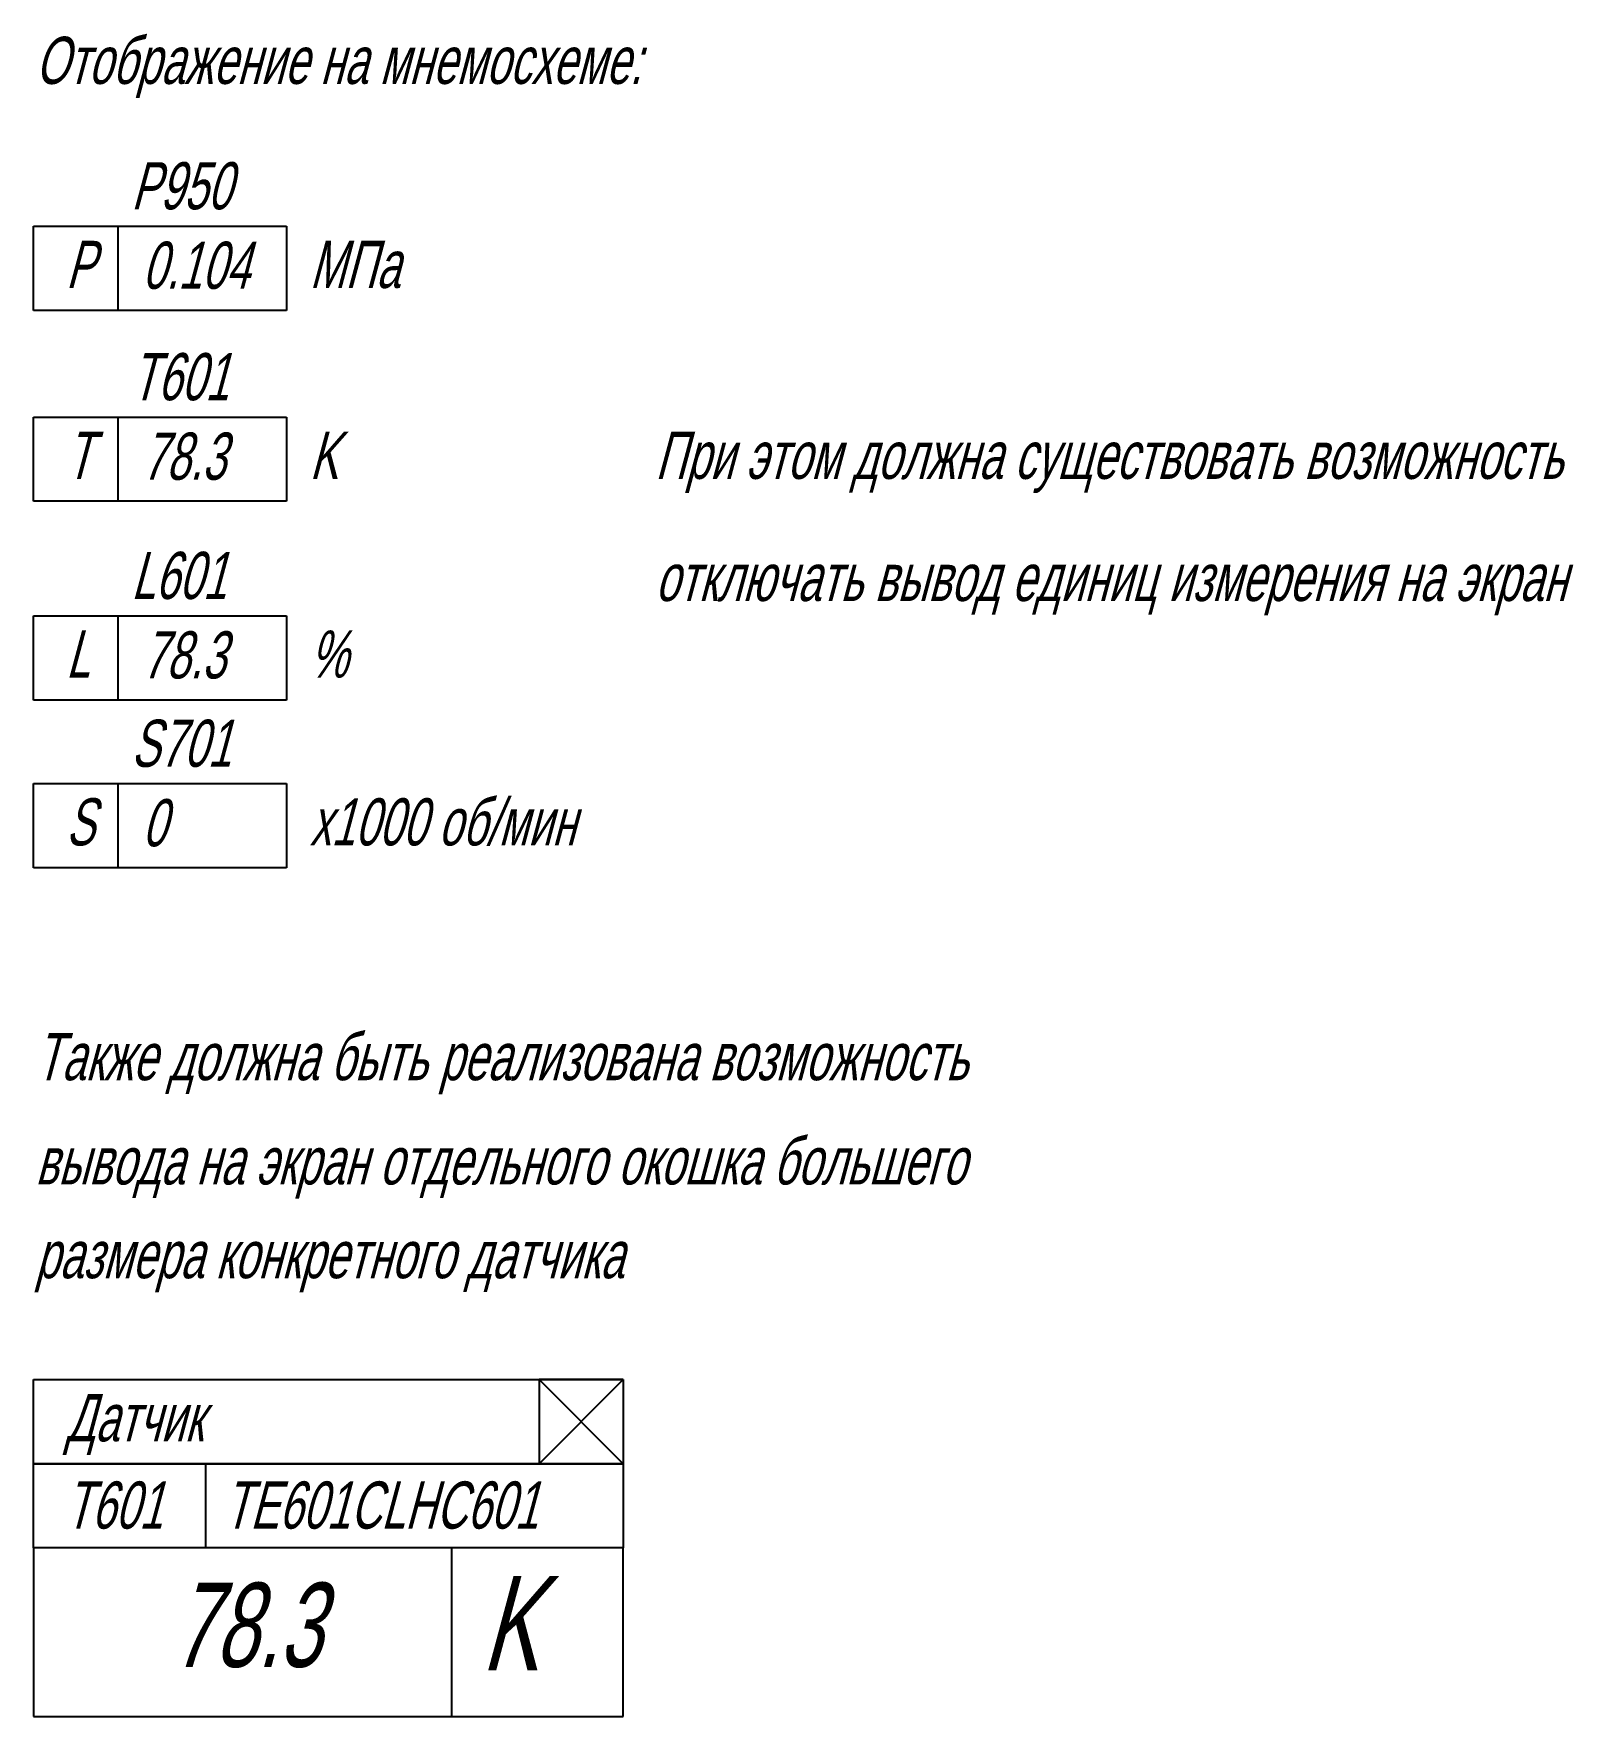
# Model space of a CAD drawing. Header units: millimetres. Extents: x 2381 to 4712, y 775 to 1681.
# Drawn here: x 3999.9 to 4091.3, y 775.2 to 875.1 of the extents above; entities that cross this region are included whole.
import ezdxf

# ---------------------------------------------------------------- set-up
doc = ezdxf.new("R2010")
doc.units = ezdxf.units.MM
doc.styles.get("Standard").update_dxf_attribs({"font": 'arial.ttf'})

msp = doc.modelspace()

# ---------------------------------------------------------------- texts
at = {"oblique": 15, "width": 0.65}
for s, height, p in [('Отображение на мнемосхеме:', 2.8, (4000.034, 872.14)), ('P950', 2.8, (4005.722, 864.693)), ('P', 2.8, (4001.848, 860.023)), ('0.104', 2.8, (4006.376, 859.973)), ('МПа', 2.8, (4016.312, 860.023)), ('T601', 2.8, (4005.722, 853.357)), ('T', 2.8, (4001.848, 848.687)), ('78.3', 2.8, (4006.376, 848.637)), ('K', 2.8, (4016.312, 848.687)), ('При этом должна существовать возможность', 2.8, (4036.827, 848.687)), ('L601', 2.8, (4005.722, 841.556)), ('отключать вывод единиц измерения на экран', 2.8, (4036.827, 841.435)), ('L', 2.8, (4001.848, 836.886)), ('78.3', 2.8, (4006.376, 836.836)), ('%%%', 2.8, (4016.312, 836.886)), ('S701', 2.8, (4005.722, 831.591)), ('S', 2.8, (4001.848, 826.922)), ('0', 2.8, (4006.376, 826.871)), ('x1000 об/мин', 2.8, (4016.312, 826.922)), ('Также должна быть реализована возможность', 2.8, (4000.034, 812.982)), ('вывода на экран отдельного окошка большего', 2.8, (4000.034, 806.792)), ('размера конкретного датчика', 2.8, (4000.034, 801.224)), ('Датчик', 2.8, (4001.848, 791.541)), ('T601', 2.8, (4001.801, 786.355)), ('TE601CLHC601', 2.8, (4011.224, 786.355)), ('K', 5.6, (4026.502, 777.95)), ('78.3', 5, (4008.148, 778.144))]:
    msp.add_text(s, height=height, dxfattribs=at).set_placement(p)

# ---------------------------------------------------------------- linework, layer by layer
for p, q in [((3999.936, 863.693), (4014.936, 863.693)), ((3999.936, 858.693), (3999.936, 863.693)), ((4004.936, 863.693), (4004.936, 858.693)), ((4014.936, 863.693), (4014.936, 858.693)), ((4014.936, 858.693), (3999.936, 858.693)), ((3999.936, 852.357), (4014.936, 852.357)), ((3999.936, 847.357), (3999.936, 852.357)), ((4004.936, 852.357), (4004.936, 847.357)), ((4014.936, 852.357), (4014.936, 847.357)), ((4014.936, 847.357), (3999.936, 847.357)), ((3999.936, 840.556), (4014.936, 840.556)), ((3999.936, 835.556), (3999.936, 840.556)), ((4004.936, 840.556), (4004.936, 835.556)), ((4014.936, 840.556), (4014.936, 835.556)), ((4014.936, 835.556), (3999.936, 835.556)), ((3999.936, 830.591), (4014.936, 830.591)), ((3999.936, 825.591), (3999.936, 830.591)), ((4004.936, 830.591), (4004.936, 825.591)), ((4014.936, 830.591), (4014.936, 825.591)), ((4014.936, 825.591), (3999.936, 825.591)), ((3999.936, 795.21), (4034.936, 795.21)), ((3999.936, 790.21), (3999.936, 795.21)), ((4034.936, 795.21), (4029.936, 795.21)), ((4029.936, 795.21), (4034.936, 795.21)), ((4029.936, 795.21), (4029.936, 790.21)), ((4029.936, 795.21), (4034.936, 790.21)), ((4034.936, 795.21), (4029.936, 790.21)), ((4034.936, 795.21), (4034.936, 790.21)), ((4034.936, 790.21), (3999.936, 790.21)), ((3999.936, 790.21), (4034.936, 790.21)), ((3999.936, 785.21), (3999.936, 790.21)), ((4010.144, 790.21), (4010.144, 785.21)), ((4034.936, 790.21), (4034.936, 785.21)), ((4034.936, 785.21), (3999.936, 785.21)), ((3999.936, 785.21), (3999.936, 775.21)), ((4024.729, 785.21), (4024.729, 775.21)), ((4034.936, 775.21), (4034.936, 785.21)), ((3999.936, 775.21), (4034.936, 775.21))]:
    msp.add_line(p, q)

msp.set_redraw_order([(e.dxf.handle, doc.entitydb.next_handle()) for e in msp.query("TEXT MTEXT ATTDEF DIMENSION ARC_DIMENSION")])  # texts and dimensions are drawn at this point

doc.saveas('drawing.dxf')
